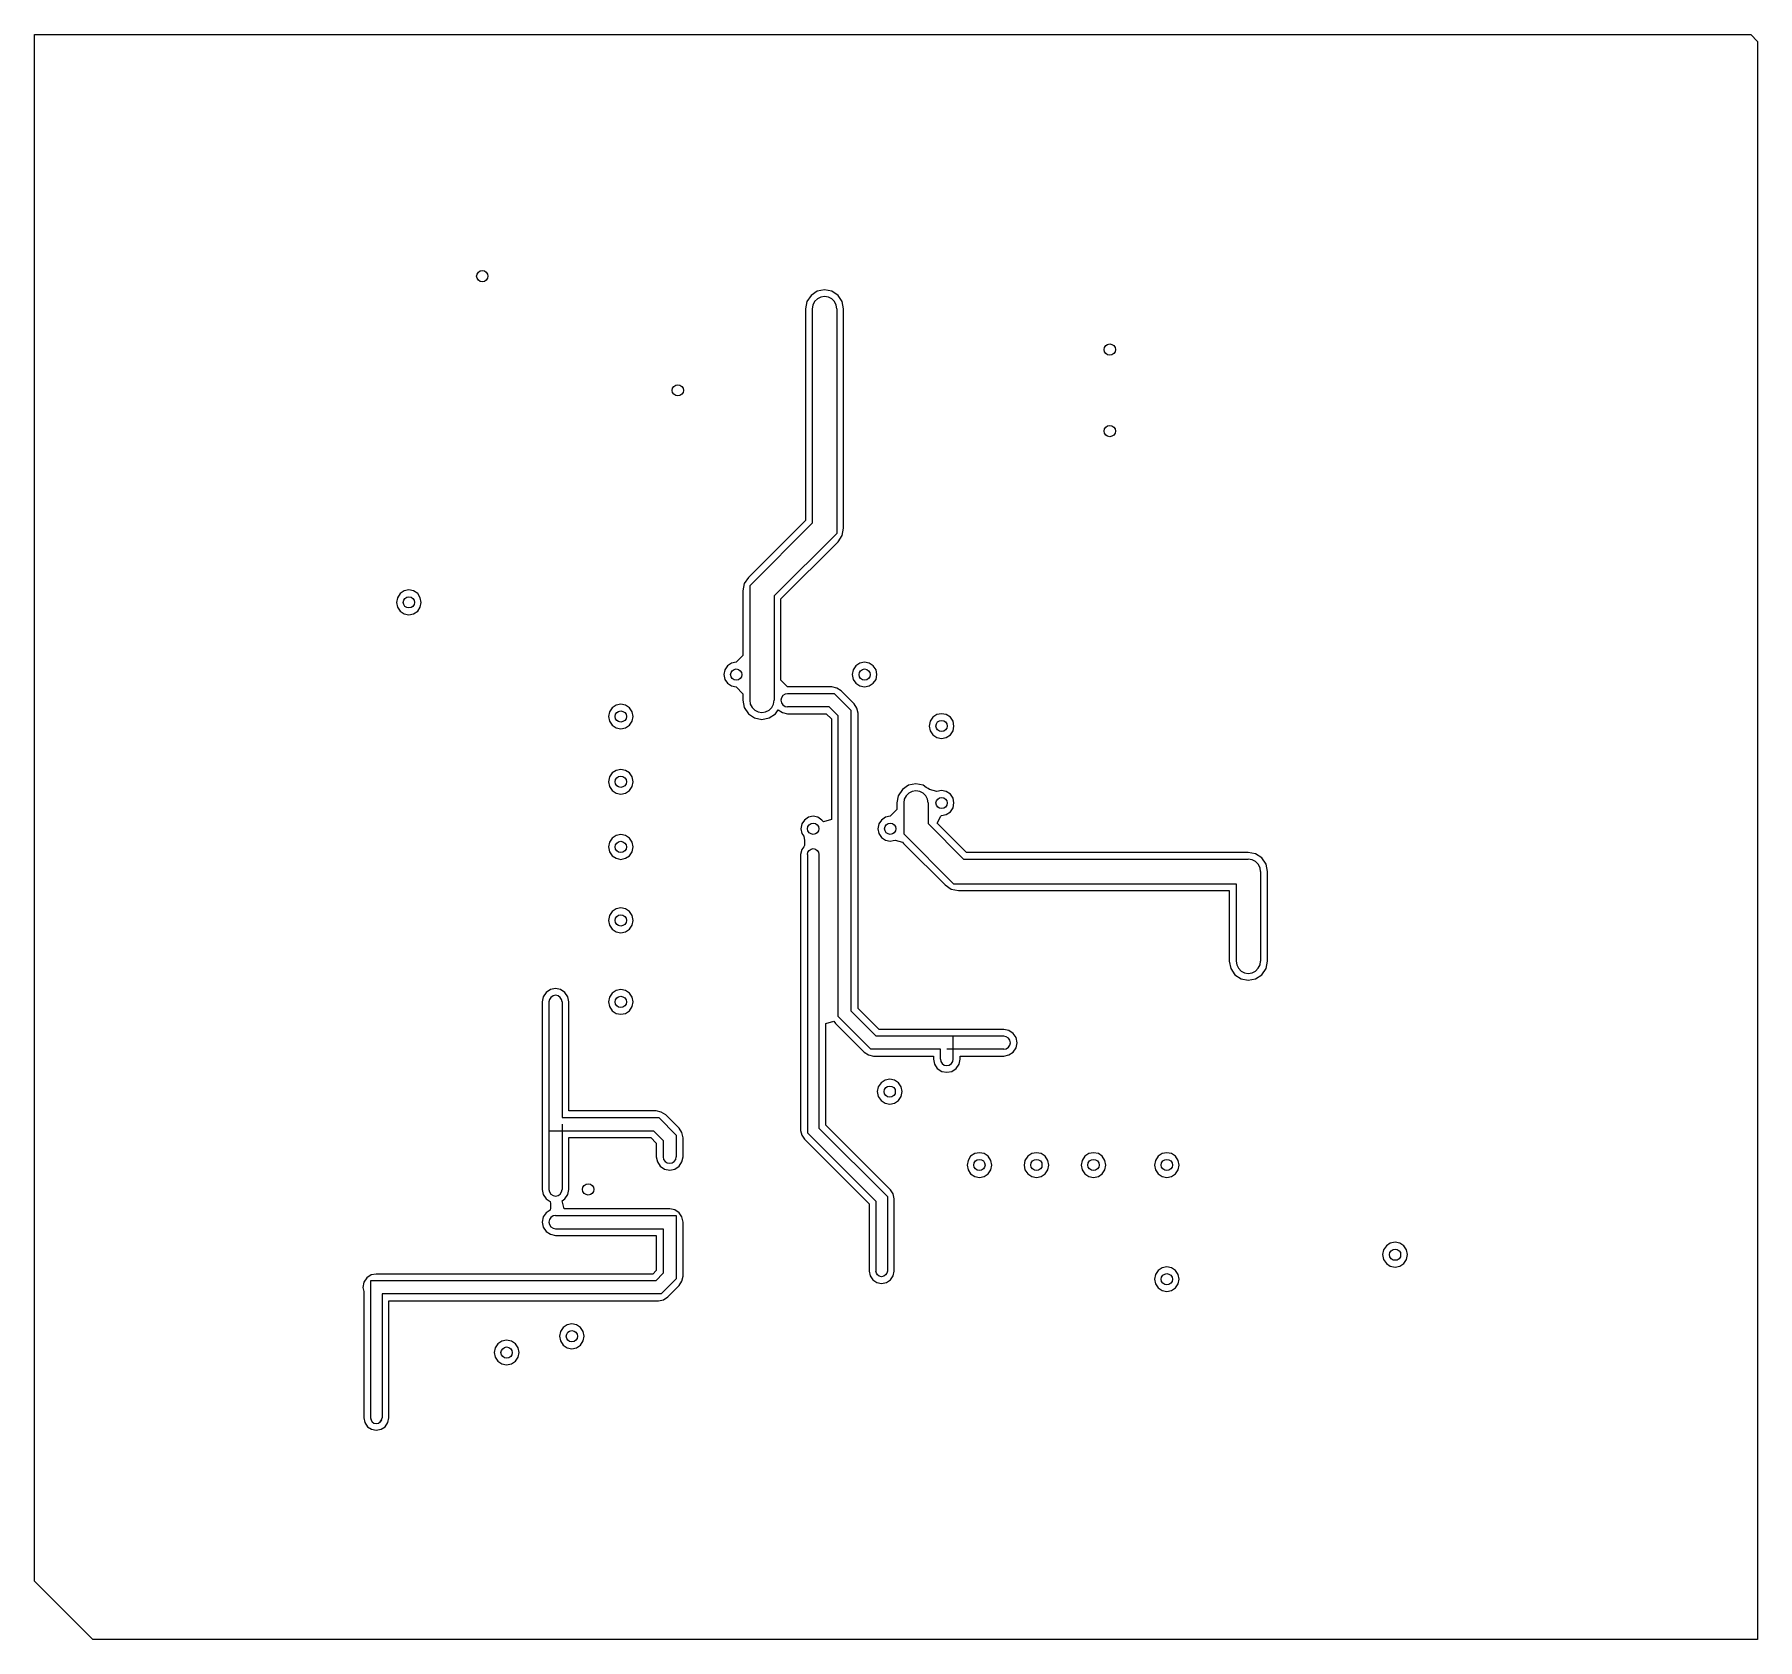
# Model space of a CAD drawing. Header units: millimetres. Extents: x 684.8 to 704.8, y 72.9 to 91.5.
import ezdxf

# ---------------------------------------------------------------- set-up
doc = ezdxf.new("R2010")
doc.units = ezdxf.units.MM
doc.header["$LTSCALE"] = 25.4

msp = doc.modelspace()

# ---------------------------------------------------------------- linework, layer by layer
at = {"color": 125, "lineweight": 0}
for p, q in [((684.847, 73.609), (684.847, 91.527)), ((684.847, 91.527), (704.726, 91.527)), ((704.726, 91.527), (704.805, 91.445)), ((704.726, 91.527), (704.726, 91.527)), ((704.805, 91.445), (704.805, 72.935)), ((689.969, 88.726), (689.974, 88.752)), ((689.974, 88.703), (689.969, 88.726)), ((689.974, 88.752), (689.989, 88.773)), ((689.989, 88.681), (689.974, 88.703)), ((689.989, 88.773), (690.008, 88.788)), ((690.008, 88.666), (689.989, 88.681)), ((690.008, 88.788), (690.034, 88.791)), ((690.034, 88.663), (690.008, 88.666)), ((690.034, 88.791), (690.059, 88.788)), ((690.059, 88.666), (690.034, 88.663)), ((690.059, 88.788), (690.079, 88.773)), ((690.079, 88.681), (690.059, 88.666)), ((690.079, 88.773), (690.094, 88.752)), ((690.094, 88.703), (690.079, 88.681)), ((690.094, 88.752), (690.099, 88.726)), ((690.099, 88.726), (690.094, 88.703)), ((693.795, 88.435), (693.777, 88.349)), ((693.842, 88.505), (693.795, 88.435)), ((693.914, 88.554), (693.842, 88.505)), ((693.883, 88.433), (693.863, 88.393)), ((693.916, 88.464), (693.883, 88.433)), ((693.999, 88.57), (693.914, 88.554)), ((693.954, 88.484), (693.916, 88.464)), ((693.999, 88.491), (693.954, 88.484)), ((694.083, 88.554), (693.999, 88.57)), ((694.043, 88.484), (693.999, 88.491)), ((694.083, 88.464), (694.043, 88.484)), ((694.155, 88.505), (694.083, 88.554)), ((694.113, 88.433), (694.083, 88.464)), ((694.133, 88.393), (694.113, 88.433)), ((694.204, 88.435), (694.155, 88.505)), ((694.155, 88.505), (694.155, 88.505)), ((694.22, 88.349), (694.204, 88.435)), ((693.777, 88.349), (693.777, 87.404)), ((693.863, 88.393), (693.856, 88.349)), ((693.856, 88.349), (693.856, 87.404)), ((694.141, 88.349), (694.133, 88.393)), ((694.141, 88.349), (694.141, 87.404)), ((694.22, 87.404), (694.22, 88.349)), ((697.238, 87.877), (697.242, 87.902)), ((697.242, 87.851), (697.238, 87.877)), ((697.242, 87.902), (697.257, 87.924)), ((697.257, 87.831), (697.242, 87.851)), ((697.257, 87.924), (697.278, 87.936)), ((697.278, 87.817), (697.257, 87.831)), ((697.278, 87.936), (697.304, 87.942)), ((697.304, 87.811), (697.278, 87.817)), ((697.304, 87.942), (697.327, 87.936)), ((697.327, 87.817), (697.304, 87.811)), ((697.327, 87.936), (697.349, 87.924)), ((697.349, 87.831), (697.327, 87.817)), ((697.349, 87.924), (697.363, 87.902)), ((697.363, 87.851), (697.349, 87.831)), ((697.363, 87.902), (697.367, 87.877)), ((697.367, 87.877), (697.363, 87.851)), ((692.235, 87.404), (692.238, 87.429)), ((692.238, 87.429), (692.253, 87.451)), ((692.253, 87.451), (692.275, 87.465)), ((692.275, 87.465), (692.3, 87.469)), ((692.3, 87.469), (692.324, 87.465)), ((692.324, 87.465), (692.345, 87.451)), ((692.345, 87.451), (692.36, 87.429)), ((692.36, 87.429), (692.365, 87.404)), ((692.238, 87.38), (692.235, 87.404)), ((692.253, 87.359), (692.238, 87.38)), ((692.275, 87.344), (692.253, 87.359)), ((692.3, 87.34), (692.275, 87.344)), ((692.324, 87.344), (692.3, 87.34)), ((692.345, 87.359), (692.324, 87.344)), ((692.36, 87.38), (692.345, 87.359)), ((692.365, 87.404), (692.36, 87.38)), ((693.777, 87.404), (693.777, 86.177)), ((693.856, 87.404), (693.856, 86.177)), ((694.141, 87.404), (694.141, 86.177)), ((694.22, 86.177), (694.22, 87.404)), ((697.238, 86.933), (697.242, 86.958)), ((697.242, 86.907), (697.238, 86.933)), ((697.242, 86.958), (697.257, 86.978)), ((697.257, 86.886), (697.242, 86.907)), ((697.257, 86.978), (697.278, 86.993)), ((697.278, 86.873), (697.257, 86.886)), ((697.278, 86.993), (697.304, 86.998)), ((697.304, 86.868), (697.278, 86.873)), ((697.304, 86.998), (697.327, 86.993)), ((697.327, 86.873), (697.304, 86.868)), ((697.327, 86.993), (697.349, 86.978)), ((697.349, 86.886), (697.327, 86.873)), ((697.349, 86.978), (697.363, 86.958)), ((697.363, 86.907), (697.349, 86.886)), ((697.363, 86.958), (697.367, 86.933)), ((697.367, 86.933), (697.363, 86.907)), ((693.777, 86.177), (693.777, 85.898)), ((693.856, 86.177), (693.856, 85.866)), ((694.141, 86.177), (694.141, 85.748)), ((694.22, 85.808), (694.22, 86.177)), ((693.777, 85.898), (693.117, 85.237)), ((693.856, 85.866), (693.132, 85.139)), ((694.141, 85.748), (693.414, 85.023)), ((693.494, 84.989), (694.155, 85.65)), ((694.155, 85.65), (694.204, 85.723)), ((694.204, 85.723), (694.22, 85.808)), ((693.117, 85.237), (693.068, 85.167)), ((689.083, 85.051), (689.052, 85.003)), ((689.13, 85.081), (689.083, 85.051)), ((689.184, 85.092), (689.13, 85.081)), ((689.239, 85.081), (689.184, 85.092)), ((689.286, 85.051), (689.239, 85.081)), ((689.316, 85.003), (689.286, 85.051)), ((689.286, 85.051), (689.286, 85.051)), ((693.068, 85.167), (693.052, 85.081)), ((693.052, 85.081), (693.052, 84.335)), ((693.132, 85.139), (693.132, 83.815)), ((693.414, 85.023), (693.414, 83.815)), ((689.052, 85.003), (689.041, 84.949)), ((689.041, 84.949), (689.052, 84.895)), ((689.052, 84.895), (689.083, 84.848)), ((689.083, 84.848), (689.13, 84.817)), ((689.119, 84.949), (689.124, 84.974)), ((689.119, 84.949), (689.124, 84.974)), ((689.124, 84.924), (689.119, 84.949)), ((689.124, 84.924), (689.119, 84.949)), ((689.124, 84.974), (689.139, 84.994)), ((689.124, 84.974), (689.139, 84.994)), ((689.139, 84.902), (689.124, 84.924)), ((689.139, 84.902), (689.124, 84.924)), ((689.139, 84.994), (689.159, 85.009)), ((689.139, 84.994), (689.159, 85.009)), ((689.159, 84.889), (689.139, 84.902)), ((689.159, 84.889), (689.139, 84.902)), ((689.159, 85.009), (689.184, 85.014)), ((689.159, 85.009), (689.184, 85.014)), ((689.184, 84.884), (689.159, 84.889)), ((689.184, 84.884), (689.159, 84.889)), ((689.184, 85.014), (689.21, 85.009)), ((689.184, 85.014), (689.21, 85.009)), ((689.21, 84.889), (689.184, 84.884)), ((689.21, 84.889), (689.184, 84.884)), ((689.21, 85.009), (689.229, 84.994)), ((689.21, 85.009), (689.229, 84.994)), ((689.229, 84.902), (689.21, 84.889)), ((689.229, 84.902), (689.21, 84.889)), ((689.229, 84.994), (689.244, 84.974)), ((689.229, 84.994), (689.244, 84.974)), ((689.244, 84.924), (689.229, 84.902)), ((689.244, 84.924), (689.229, 84.902)), ((689.239, 84.817), (689.286, 84.848)), ((689.244, 84.974), (689.249, 84.949)), ((689.244, 84.974), (689.249, 84.949)), ((689.249, 84.949), (689.244, 84.924)), ((689.249, 84.949), (689.244, 84.924)), ((689.286, 84.848), (689.316, 84.895)), ((689.327, 84.949), (689.316, 85.003)), ((689.316, 84.895), (689.327, 84.949)), ((693.494, 84.049), (693.494, 84.989)), ((689.13, 84.817), (689.184, 84.806)), ((689.184, 84.806), (689.239, 84.817)), ((692.921, 84.244), (692.874, 84.214)), ((692.976, 84.255), (692.921, 84.244)), ((693.052, 84.335), (692.976, 84.255)), ((694.407, 84.244), (694.362, 84.214)), ((694.461, 84.255), (694.407, 84.244)), ((694.517, 84.244), (694.461, 84.255)), ((694.563, 84.214), (694.517, 84.244)), ((692.844, 84.167), (692.833, 84.112)), ((692.833, 84.112), (692.844, 84.056)), ((692.874, 84.214), (692.844, 84.167)), ((692.844, 84.056), (692.874, 84.011)), ((692.911, 84.112), (692.916, 84.136)), ((692.911, 84.112), (692.916, 84.136)), ((692.916, 84.087), (692.911, 84.112)), ((692.916, 84.087), (692.911, 84.112)), ((692.916, 84.136), (692.929, 84.157)), ((692.916, 84.136), (692.929, 84.157)), ((692.929, 84.065), (692.916, 84.087)), ((692.929, 84.065), (692.916, 84.087)), ((692.929, 84.157), (692.95, 84.172)), ((692.929, 84.157), (692.95, 84.172)), ((692.95, 84.052), (692.929, 84.065)), ((692.95, 84.052), (692.929, 84.065)), ((692.95, 84.172), (692.976, 84.177)), ((692.95, 84.172), (692.976, 84.177)), ((692.976, 84.047), (692.95, 84.052)), ((692.976, 84.047), (692.95, 84.052)), ((692.976, 84.177), (693.001, 84.172)), ((692.976, 84.177), (693.001, 84.172)), ((693.001, 84.052), (692.976, 84.047)), ((693.001, 84.052), (692.976, 84.047)), ((693.001, 84.172), (693.021, 84.157)), ((693.001, 84.172), (693.021, 84.157)), ((693.021, 84.065), (693.001, 84.052)), ((693.021, 84.065), (693.001, 84.052)), ((693.021, 84.157), (693.036, 84.136)), ((693.021, 84.157), (693.036, 84.136)), ((693.036, 84.087), (693.021, 84.065)), ((693.036, 84.087), (693.021, 84.065)), ((693.036, 84.136), (693.041, 84.112)), ((693.036, 84.136), (693.041, 84.112)), ((693.041, 84.112), (693.036, 84.087)), ((693.041, 84.112), (693.036, 84.087)), ((693.57, 83.969), (693.494, 84.049)), ((694.329, 84.167), (694.318, 84.112)), ((694.318, 84.112), (694.329, 84.056)), ((694.362, 84.214), (694.329, 84.167)), ((694.329, 84.056), (694.362, 84.011)), ((694.398, 84.112), (694.402, 84.136)), ((694.398, 84.112), (694.402, 84.136)), ((694.402, 84.087), (694.398, 84.112)), ((694.402, 84.087), (694.398, 84.112)), ((694.402, 84.136), (694.416, 84.157)), ((694.402, 84.136), (694.416, 84.157)), ((694.416, 84.065), (694.402, 84.087)), ((694.416, 84.065), (694.402, 84.087)), ((694.416, 84.157), (694.438, 84.172)), ((694.416, 84.157), (694.438, 84.172)), ((694.438, 84.052), (694.416, 84.065)), ((694.438, 84.052), (694.416, 84.065)), ((694.438, 84.172), (694.461, 84.177)), ((694.438, 84.172), (694.461, 84.177)), ((694.461, 84.047), (694.438, 84.052)), ((694.461, 84.047), (694.438, 84.052)), ((694.461, 84.177), (694.487, 84.172)), ((694.461, 84.177), (694.487, 84.172)), ((694.487, 84.052), (694.461, 84.047)), ((694.487, 84.052), (694.461, 84.047)), ((694.487, 84.172), (694.508, 84.157)), ((694.487, 84.172), (694.508, 84.157)), ((694.508, 84.065), (694.487, 84.052)), ((694.508, 84.065), (694.487, 84.052)), ((694.508, 84.157), (694.523, 84.136)), ((694.508, 84.157), (694.523, 84.136)), ((694.523, 84.087), (694.508, 84.065)), ((694.523, 84.087), (694.508, 84.065)), ((694.523, 84.136), (694.527, 84.112)), ((694.523, 84.136), (694.527, 84.112)), ((694.527, 84.112), (694.523, 84.087)), ((694.527, 84.112), (694.523, 84.087)), ((694.595, 84.167), (694.563, 84.214)), ((694.563, 84.214), (694.563, 84.214)), ((694.563, 84.011), (694.595, 84.056)), ((694.606, 84.112), (694.595, 84.167)), ((694.595, 84.056), (694.606, 84.112)), ((692.874, 84.011), (692.921, 83.98)), ((692.921, 83.98), (692.976, 83.969)), ((692.976, 83.969), (693.052, 83.888)), ((693.052, 83.888), (693.052, 83.815)), ((693.501, 83.842), (693.494, 83.815)), ((693.517, 83.868), (693.501, 83.842)), ((693.541, 83.884), (693.517, 83.868)), ((693.57, 83.889), (693.541, 83.884)), ((694.083, 83.969), (693.57, 83.969)), ((694.115, 83.889), (693.57, 83.889)), ((694.142, 83.956), (694.083, 83.969)), ((694.307, 83.697), (694.115, 83.889)), ((694.193, 83.924), (694.142, 83.956)), ((694.342, 83.773), (694.193, 83.924)), ((694.362, 84.011), (694.407, 83.98)), ((694.407, 83.98), (694.461, 83.969)), ((694.461, 83.969), (694.517, 83.98)), ((694.517, 83.98), (694.563, 84.011)), ((691.507, 83.681), (691.496, 83.627)), ((691.496, 83.627), (691.507, 83.572)), ((691.537, 83.728), (691.507, 83.681)), ((691.585, 83.759), (691.537, 83.728)), ((691.574, 83.627), (691.579, 83.652)), ((691.574, 83.627), (691.579, 83.652)), ((691.579, 83.601), (691.574, 83.627)), ((691.579, 83.601), (691.574, 83.627)), ((691.579, 83.652), (691.592, 83.672)), ((691.579, 83.652), (691.592, 83.672)), ((691.639, 83.77), (691.585, 83.759)), ((691.592, 83.672), (691.614, 83.686)), ((691.592, 83.672), (691.614, 83.686)), ((691.614, 83.686), (691.639, 83.692)), ((691.614, 83.686), (691.639, 83.692)), ((691.693, 83.759), (691.639, 83.77)), ((691.639, 83.692), (691.664, 83.686)), ((691.639, 83.692), (691.664, 83.686)), ((691.664, 83.686), (691.684, 83.672)), ((691.664, 83.686), (691.684, 83.672)), ((691.684, 83.672), (691.699, 83.652)), ((691.684, 83.672), (691.699, 83.652)), ((691.74, 83.728), (691.693, 83.759)), ((691.699, 83.652), (691.704, 83.627)), ((691.699, 83.652), (691.704, 83.627)), ((691.704, 83.627), (691.699, 83.601)), ((691.704, 83.627), (691.699, 83.601)), ((691.771, 83.681), (691.74, 83.728)), ((691.74, 83.728), (691.74, 83.728)), ((691.782, 83.627), (691.771, 83.681)), ((691.771, 83.572), (691.782, 83.627)), ((693.052, 83.815), (693.068, 83.73)), ((693.068, 83.73), (693.117, 83.657)), ((693.117, 83.657), (693.188, 83.61)), ((693.132, 83.815), (693.139, 83.77)), ((693.139, 83.77), (693.159, 83.732)), ((693.159, 83.732), (693.19, 83.699)), ((693.19, 83.699), (693.229, 83.679)), ((693.229, 83.679), (693.273, 83.672)), ((693.273, 83.672), (693.316, 83.679)), ((693.316, 83.679), (693.356, 83.699)), ((693.356, 83.699), (693.387, 83.732)), ((693.358, 83.61), (693.429, 83.657)), ((693.387, 83.732), (693.407, 83.77)), ((693.407, 83.77), (693.414, 83.815)), ((693.429, 83.657), (693.461, 83.705)), ((693.461, 83.705), (693.512, 83.672)), ((693.494, 83.815), (693.501, 83.786)), ((693.501, 83.786), (693.517, 83.761)), ((693.512, 83.672), (693.57, 83.659)), ((693.517, 83.761), (693.541, 83.744)), ((693.541, 83.744), (693.57, 83.739)), ((694.052, 83.739), (693.57, 83.739)), ((693.57, 83.659), (694.019, 83.659)), ((694.019, 83.659), (694.079, 83.601)), ((694.157, 83.634), (694.052, 83.739)), ((694.157, 80.15), (694.157, 83.634)), ((694.307, 80.212), (694.307, 83.697)), ((694.374, 83.725), (694.342, 83.773)), ((694.387, 83.665), (694.374, 83.725)), ((694.387, 80.244), (694.387, 83.665)), ((695.3, 83.648), (695.253, 83.618)), ((695.354, 83.659), (695.3, 83.648)), ((695.409, 83.648), (695.354, 83.659)), ((695.456, 83.618), (695.409, 83.648)), ((691.507, 83.572), (691.537, 83.525)), ((691.537, 83.525), (691.585, 83.494)), ((691.592, 83.58), (691.579, 83.601)), ((691.592, 83.58), (691.579, 83.601)), ((691.585, 83.494), (691.639, 83.484)), ((691.614, 83.567), (691.592, 83.58)), ((691.614, 83.567), (691.592, 83.58)), ((691.639, 83.561), (691.614, 83.567)), ((691.639, 83.561), (691.614, 83.567)), ((691.664, 83.567), (691.639, 83.561)), ((691.664, 83.567), (691.639, 83.561)), ((691.639, 83.484), (691.693, 83.494)), ((691.684, 83.58), (691.664, 83.567)), ((691.684, 83.58), (691.664, 83.567)), ((691.699, 83.601), (691.684, 83.58)), ((691.699, 83.601), (691.684, 83.58)), ((691.693, 83.494), (691.74, 83.525)), ((691.74, 83.525), (691.771, 83.572)), ((693.188, 83.61), (693.273, 83.592)), ((693.273, 83.592), (693.358, 83.61)), ((694.079, 83.601), (694.079, 82.435)), ((695.222, 83.572), (695.211, 83.516)), ((695.211, 83.516), (695.222, 83.462)), ((695.253, 83.618), (695.222, 83.572)), ((695.222, 83.462), (695.253, 83.415)), ((695.289, 83.516), (695.295, 83.542)), ((695.289, 83.516), (695.295, 83.542)), ((695.295, 83.493), (695.289, 83.516)), ((695.295, 83.493), (695.289, 83.516)), ((695.295, 83.542), (695.307, 83.563)), ((695.295, 83.542), (695.307, 83.563)), ((695.307, 83.471), (695.295, 83.493)), ((695.307, 83.471), (695.295, 83.493)), ((695.307, 83.563), (695.329, 83.576)), ((695.307, 83.563), (695.329, 83.576)), ((695.329, 83.456), (695.307, 83.471)), ((695.329, 83.456), (695.307, 83.471)), ((695.329, 83.576), (695.354, 83.581)), ((695.329, 83.576), (695.354, 83.581)), ((695.354, 83.451), (695.329, 83.456)), ((695.354, 83.451), (695.329, 83.456)), ((695.354, 83.581), (695.38, 83.576)), ((695.354, 83.581), (695.38, 83.576)), ((695.38, 83.456), (695.354, 83.451)), ((695.38, 83.456), (695.354, 83.451)), ((695.38, 83.576), (695.4, 83.563)), ((695.38, 83.576), (695.4, 83.563)), ((695.4, 83.471), (695.38, 83.456)), ((695.4, 83.471), (695.38, 83.456)), ((695.4, 83.563), (695.414, 83.542)), ((695.4, 83.563), (695.414, 83.542)), ((695.414, 83.493), (695.4, 83.471)), ((695.414, 83.493), (695.4, 83.471)), ((695.414, 83.542), (695.42, 83.516)), ((695.414, 83.542), (695.42, 83.516)), ((695.42, 83.516), (695.414, 83.493)), ((695.42, 83.516), (695.414, 83.493)), ((695.487, 83.572), (695.456, 83.618)), ((695.456, 83.618), (695.456, 83.618)), ((695.456, 83.415), (695.487, 83.462)), ((695.498, 83.516), (695.487, 83.572)), ((695.487, 83.462), (695.498, 83.516)), ((695.253, 83.415), (695.3, 83.384)), ((695.3, 83.384), (695.354, 83.373)), ((695.354, 83.373), (695.409, 83.384)), ((695.409, 83.384), (695.456, 83.415)), ((691.507, 82.926), (691.496, 82.871)), ((691.496, 82.871), (691.507, 82.815)), ((691.537, 82.973), (691.507, 82.926)), ((691.585, 83.003), (691.537, 82.973)), ((691.574, 82.871), (691.579, 82.897)), ((691.574, 82.871), (691.579, 82.897)), ((691.579, 82.846), (691.574, 82.871)), ((691.579, 82.846), (691.574, 82.871)), ((691.579, 82.897), (691.592, 82.917)), ((691.579, 82.897), (691.592, 82.917)), ((691.592, 82.824), (691.579, 82.846)), ((691.592, 82.824), (691.579, 82.846)), ((691.639, 83.014), (691.585, 83.003)), ((691.592, 82.917), (691.614, 82.931)), ((691.592, 82.917), (691.614, 82.931)), ((691.614, 82.931), (691.639, 82.936)), ((691.614, 82.931), (691.639, 82.936)), ((691.693, 83.003), (691.639, 83.014)), ((691.639, 82.936), (691.664, 82.931)), ((691.639, 82.936), (691.664, 82.931)), ((691.664, 82.931), (691.684, 82.917)), ((691.664, 82.931), (691.684, 82.917)), ((691.684, 82.917), (691.699, 82.897)), ((691.684, 82.917), (691.699, 82.897)), ((691.699, 82.846), (691.684, 82.824)), ((691.699, 82.846), (691.684, 82.824)), ((691.74, 82.973), (691.693, 83.003)), ((691.699, 82.897), (691.704, 82.871)), ((691.699, 82.897), (691.704, 82.871)), ((691.704, 82.871), (691.699, 82.846)), ((691.704, 82.871), (691.699, 82.846)), ((691.771, 82.926), (691.74, 82.973)), ((691.74, 82.973), (691.74, 82.973)), ((691.782, 82.871), (691.771, 82.926)), ((691.771, 82.815), (691.782, 82.871)), ((694.972, 82.83), (694.9, 82.781)), ((695.057, 82.846), (694.972, 82.83)), ((695.142, 82.83), (695.057, 82.846)), ((695.177, 82.806), (695.142, 82.83)), ((691.507, 82.815), (691.537, 82.77)), ((691.537, 82.77), (691.585, 82.739)), ((691.585, 82.739), (691.639, 82.728)), ((691.614, 82.811), (691.592, 82.824)), ((691.614, 82.811), (691.592, 82.824)), ((691.639, 82.806), (691.614, 82.811)), ((691.639, 82.806), (691.614, 82.811)), ((691.664, 82.811), (691.639, 82.806)), ((691.664, 82.811), (691.639, 82.806)), ((691.639, 82.728), (691.693, 82.739)), ((691.684, 82.824), (691.664, 82.811)), ((691.684, 82.824), (691.664, 82.811)), ((691.693, 82.739), (691.74, 82.77)), ((691.74, 82.77), (691.771, 82.815)), ((694.853, 82.708), (694.836, 82.625)), ((694.9, 82.781), (694.853, 82.708)), ((694.921, 82.668), (694.916, 82.625)), ((694.943, 82.708), (694.921, 82.668)), ((694.974, 82.739), (694.943, 82.708)), ((695.014, 82.759), (694.974, 82.739)), ((695.057, 82.766), (695.014, 82.759)), ((695.101, 82.759), (695.057, 82.766)), ((695.141, 82.739), (695.101, 82.759)), ((695.171, 82.708), (695.141, 82.739)), ((695.191, 82.668), (695.171, 82.708)), ((695.197, 82.793), (695.177, 82.806)), ((695.177, 82.806), (695.177, 82.806)), ((695.199, 82.625), (695.191, 82.668)), ((695.213, 82.781), (695.197, 82.793)), ((695.3, 82.757), (695.213, 82.781)), ((695.289, 82.625), (695.295, 82.648)), ((695.289, 82.625), (695.295, 82.648)), ((695.295, 82.648), (695.309, 82.67)), ((695.295, 82.648), (695.309, 82.67)), ((695.354, 82.768), (695.3, 82.757)), ((695.309, 82.67), (695.329, 82.685)), ((695.309, 82.67), (695.329, 82.685)), ((695.329, 82.685), (695.354, 82.69)), ((695.329, 82.685), (695.354, 82.69)), ((695.409, 82.757), (695.354, 82.768)), ((695.354, 82.69), (695.38, 82.685)), ((695.354, 82.69), (695.38, 82.685)), ((695.38, 82.685), (695.4, 82.67)), ((695.38, 82.685), (695.4, 82.67)), ((695.4, 82.67), (695.414, 82.648)), ((695.4, 82.67), (695.414, 82.648)), ((695.456, 82.726), (695.409, 82.757)), ((695.414, 82.648), (695.42, 82.625)), ((695.414, 82.648), (695.42, 82.625)), ((695.487, 82.679), (695.456, 82.726)), ((695.498, 82.625), (695.487, 82.679)), ((693.766, 82.427), (693.735, 82.382)), ((693.813, 82.46), (693.766, 82.427)), ((693.867, 82.471), (693.813, 82.46)), ((693.921, 82.46), (693.867, 82.471)), ((693.969, 82.427), (693.921, 82.46)), ((693.985, 82.406), (693.969, 82.427)), ((694.079, 82.435), (693.985, 82.406)), ((694.659, 82.427), (694.628, 82.382)), ((694.704, 82.46), (694.659, 82.427)), ((694.76, 82.471), (694.704, 82.46)), ((694.836, 82.551), (694.76, 82.471)), ((694.836, 82.625), (694.836, 82.551)), ((694.916, 82.625), (694.916, 82.268)), ((695.199, 82.625), (695.199, 82.386)), ((695.295, 82.6), (695.289, 82.625)), ((695.295, 82.6), (695.289, 82.625)), ((695.309, 82.578), (695.295, 82.6)), ((695.309, 82.578), (695.295, 82.6)), ((695.304, 82.393), (695.344, 82.473)), ((695.329, 82.563), (695.309, 82.578)), ((695.329, 82.563), (695.309, 82.578)), ((695.354, 82.56), (695.329, 82.563)), ((695.354, 82.56), (695.329, 82.563)), ((695.344, 82.473), (695.354, 82.48)), ((695.38, 82.563), (695.354, 82.56)), ((695.38, 82.563), (695.354, 82.56)), ((695.354, 82.48), (695.409, 82.493)), ((695.4, 82.578), (695.38, 82.563)), ((695.4, 82.578), (695.38, 82.563)), ((695.414, 82.6), (695.4, 82.578)), ((695.414, 82.6), (695.4, 82.578)), ((695.409, 82.493), (695.456, 82.523)), ((695.42, 82.625), (695.414, 82.6)), ((695.42, 82.625), (695.414, 82.6)), ((695.456, 82.523), (695.487, 82.569)), ((695.487, 82.569), (695.498, 82.625)), ((691.585, 82.248), (691.537, 82.217)), ((691.639, 82.259), (691.585, 82.248)), ((691.693, 82.248), (691.639, 82.259)), ((691.74, 82.217), (691.693, 82.248)), ((693.735, 82.382), (693.724, 82.326)), ((693.724, 82.326), (693.735, 82.272)), ((693.735, 82.272), (693.757, 82.239)), ((693.757, 82.239), (693.766, 82.19)), ((693.802, 82.326), (693.807, 82.351)), ((693.802, 82.326), (693.807, 82.351)), ((693.807, 82.302), (693.802, 82.326)), ((693.807, 82.302), (693.802, 82.326)), ((693.807, 82.351), (693.822, 82.373)), ((693.807, 82.351), (693.822, 82.373)), ((693.822, 82.281), (693.807, 82.302)), ((693.822, 82.281), (693.807, 82.302)), ((693.822, 82.373), (693.842, 82.388)), ((693.822, 82.373), (693.842, 82.388)), ((693.842, 82.266), (693.822, 82.281)), ((693.842, 82.266), (693.822, 82.281)), ((693.842, 82.388), (693.867, 82.391)), ((693.842, 82.388), (693.867, 82.391)), ((693.867, 82.261), (693.842, 82.266)), ((693.867, 82.261), (693.842, 82.266)), ((693.867, 82.391), (693.892, 82.388)), ((693.867, 82.391), (693.892, 82.388)), ((693.892, 82.266), (693.867, 82.261)), ((693.892, 82.266), (693.867, 82.261)), ((693.892, 82.388), (693.914, 82.373)), ((693.892, 82.388), (693.914, 82.373)), ((693.914, 82.281), (693.892, 82.266)), ((693.914, 82.281), (693.892, 82.266)), ((693.914, 82.373), (693.927, 82.351)), ((693.914, 82.373), (693.927, 82.351)), ((693.927, 82.302), (693.914, 82.281)), ((693.927, 82.302), (693.914, 82.281)), ((693.927, 82.351), (693.932, 82.326)), ((693.927, 82.351), (693.932, 82.326)), ((693.932, 82.326), (693.927, 82.302)), ((693.932, 82.326), (693.927, 82.302)), ((694.628, 82.382), (694.617, 82.326)), ((694.617, 82.326), (694.628, 82.272)), ((694.628, 82.272), (694.659, 82.225)), ((694.695, 82.326), (694.699, 82.351)), ((694.695, 82.326), (694.699, 82.351)), ((694.699, 82.302), (694.695, 82.326)), ((694.699, 82.302), (694.695, 82.326)), ((694.699, 82.351), (694.713, 82.373)), ((694.699, 82.351), (694.713, 82.373)), ((694.713, 82.281), (694.699, 82.302)), ((694.713, 82.281), (694.699, 82.302)), ((694.713, 82.373), (694.735, 82.388)), ((694.713, 82.373), (694.735, 82.388)), ((694.735, 82.266), (694.713, 82.281)), ((694.735, 82.266), (694.713, 82.281)), ((694.735, 82.388), (694.76, 82.391)), ((694.735, 82.388), (694.76, 82.391)), ((694.76, 82.261), (694.735, 82.266)), ((694.76, 82.261), (694.735, 82.266)), ((694.76, 82.391), (694.784, 82.388)), ((694.76, 82.391), (694.784, 82.388)), ((694.784, 82.266), (694.76, 82.261)), ((694.784, 82.266), (694.76, 82.261)), ((694.784, 82.388), (694.805, 82.373)), ((694.784, 82.388), (694.805, 82.373)), ((694.805, 82.281), (694.784, 82.266)), ((694.805, 82.281), (694.784, 82.266)), ((694.805, 82.373), (694.82, 82.351)), ((694.805, 82.373), (694.82, 82.351)), ((694.82, 82.302), (694.805, 82.281)), ((694.82, 82.302), (694.805, 82.281)), ((694.82, 82.351), (694.825, 82.326)), ((694.82, 82.351), (694.825, 82.326)), ((694.825, 82.326), (694.82, 82.302)), ((694.825, 82.326), (694.82, 82.302)), ((694.916, 82.268), (695.492, 81.69)), ((695.199, 82.386), (695.61, 81.973)), ((695.642, 82.052), (695.304, 82.393)), ((691.507, 82.17), (691.496, 82.116)), ((691.496, 82.116), (691.507, 82.06)), ((691.537, 82.217), (691.507, 82.17)), ((691.507, 82.06), (691.537, 82.014)), ((691.574, 82.116), (691.579, 82.139)), ((691.574, 82.116), (691.579, 82.139)), ((691.579, 82.09), (691.574, 82.116)), ((691.579, 82.09), (691.574, 82.116)), ((691.579, 82.139), (691.592, 82.161)), ((691.579, 82.139), (691.592, 82.161)), ((691.592, 82.069), (691.579, 82.09)), ((691.592, 82.069), (691.579, 82.09)), ((691.592, 82.161), (691.614, 82.176)), ((691.592, 82.161), (691.614, 82.176)), ((691.614, 82.054), (691.592, 82.069)), ((691.614, 82.054), (691.592, 82.069)), ((691.614, 82.176), (691.639, 82.181)), ((691.614, 82.176), (691.639, 82.181)), ((691.639, 82.051), (691.614, 82.054)), ((691.639, 82.051), (691.614, 82.054)), ((691.639, 82.181), (691.664, 82.176)), ((691.639, 82.181), (691.664, 82.176)), ((691.664, 82.054), (691.639, 82.051)), ((691.664, 82.054), (691.639, 82.051)), ((691.664, 82.176), (691.684, 82.161)), ((691.664, 82.176), (691.684, 82.161)), ((691.684, 82.069), (691.664, 82.054)), ((691.684, 82.069), (691.664, 82.054)), ((691.684, 82.161), (691.699, 82.139)), ((691.684, 82.161), (691.699, 82.139)), ((691.699, 82.09), (691.684, 82.069)), ((691.699, 82.09), (691.684, 82.069)), ((691.699, 82.139), (691.704, 82.116)), ((691.699, 82.139), (691.704, 82.116)), ((691.704, 82.116), (691.699, 82.09)), ((691.704, 82.116), (691.699, 82.09)), ((691.771, 82.17), (691.74, 82.217)), ((691.74, 82.217), (691.74, 82.217)), ((691.74, 82.014), (691.771, 82.06)), ((691.782, 82.116), (691.771, 82.17)), ((691.771, 82.06), (691.782, 82.116)), ((693.735, 82.085), (693.722, 82.029)), ((693.722, 82.029), (693.722, 78.833)), ((693.757, 82.118), (693.735, 82.085)), ((693.766, 82.132), (693.757, 82.118)), ((693.766, 82.19), (693.766, 82.132)), ((693.802, 82.029), (693.806, 82.054)), ((693.802, 82.029), (693.802, 78.804)), ((693.806, 82.054), (693.82, 82.076)), ((693.82, 82.076), (693.842, 82.09)), ((693.842, 82.09), (693.867, 82.096)), ((693.867, 82.096), (693.892, 82.09)), ((693.892, 82.09), (693.914, 82.076)), ((693.914, 82.076), (693.929, 82.054)), ((693.929, 82.054), (693.934, 82.029)), ((693.934, 82.029), (693.934, 78.86)), ((694.659, 82.225), (694.704, 82.194)), ((694.704, 82.194), (694.76, 82.183)), ((694.76, 82.183), (694.793, 82.19)), ((694.793, 82.19), (694.818, 82.194)), ((694.818, 82.194), (694.9, 82.17)), ((694.9, 82.17), (694.914, 82.156)), ((694.914, 82.156), (694.94, 82.13)), ((694.94, 82.13), (695.394, 81.676)), ((698.907, 82.052), (695.642, 82.052)), ((698.992, 82.036), (698.907, 82.052)), ((699.065, 81.989), (698.992, 82.036)), ((691.537, 82.014), (691.585, 81.984)), ((691.585, 81.984), (691.639, 81.971)), ((691.639, 81.971), (691.693, 81.984)), ((691.693, 81.984), (691.74, 82.014)), ((695.61, 81.973), (698.907, 81.973)), ((698.952, 81.967), (698.907, 81.973)), ((698.99, 81.946), (698.952, 81.967)), ((699.023, 81.915), (698.99, 81.946)), ((699.023, 81.915), (698.99, 81.946)), ((699.043, 81.875), (699.023, 81.915)), ((699.043, 81.875), (699.023, 81.915)), ((699.05, 81.831), (699.043, 81.875)), ((699.05, 81.831), (699.043, 81.875)), ((699.05, 81.831), (699.05, 80.793)), ((699.112, 81.917), (699.065, 81.989)), ((699.13, 81.831), (699.112, 81.917)), ((699.13, 80.793), (699.13, 81.831)), ((695.394, 81.676), (695.467, 81.627)), ((695.492, 81.69), (698.766, 81.69)), ((698.766, 81.69), (698.766, 80.793)), ((695.467, 81.627), (695.552, 81.61)), ((695.552, 81.61), (698.686, 81.61)), ((698.686, 81.61), (698.686, 80.793)), ((691.507, 81.321), (691.496, 81.264)), ((691.496, 81.264), (691.507, 81.21)), ((691.537, 81.366), (691.507, 81.321)), ((691.585, 81.398), (691.537, 81.366)), ((691.574, 81.264), (691.579, 81.29)), ((691.574, 81.264), (691.579, 81.29)), ((691.579, 81.241), (691.574, 81.264)), ((691.579, 81.241), (691.574, 81.264)), ((691.579, 81.29), (691.592, 81.311)), ((691.579, 81.29), (691.592, 81.311)), ((691.592, 81.219), (691.579, 81.241)), ((691.592, 81.219), (691.579, 81.241)), ((691.639, 81.409), (691.585, 81.398)), ((691.592, 81.311), (691.614, 81.326)), ((691.592, 81.311), (691.614, 81.326)), ((691.614, 81.326), (691.639, 81.33)), ((691.614, 81.326), (691.639, 81.33)), ((691.693, 81.398), (691.639, 81.409)), ((691.639, 81.33), (691.664, 81.326)), ((691.639, 81.33), (691.664, 81.326)), ((691.664, 81.326), (691.684, 81.311)), ((691.664, 81.326), (691.684, 81.311)), ((691.684, 81.311), (691.699, 81.29)), ((691.684, 81.311), (691.699, 81.29)), ((691.699, 81.241), (691.684, 81.219)), ((691.699, 81.241), (691.684, 81.219)), ((691.74, 81.366), (691.693, 81.398)), ((691.699, 81.29), (691.704, 81.264)), ((691.699, 81.29), (691.704, 81.264)), ((691.704, 81.264), (691.699, 81.241)), ((691.704, 81.264), (691.699, 81.241)), ((691.771, 81.321), (691.74, 81.366)), ((691.74, 81.366), (691.74, 81.366)), ((691.782, 81.264), (691.771, 81.321)), ((691.771, 81.21), (691.782, 81.264)), ((691.507, 81.21), (691.537, 81.163)), ((691.537, 81.163), (691.585, 81.132)), ((691.585, 81.132), (691.639, 81.121)), ((691.614, 81.205), (691.592, 81.219)), ((691.614, 81.205), (691.592, 81.219)), ((691.639, 81.199), (691.614, 81.205)), ((691.639, 81.199), (691.614, 81.205)), ((691.664, 81.205), (691.639, 81.199)), ((691.664, 81.205), (691.639, 81.199)), ((691.639, 81.121), (691.693, 81.132)), ((691.684, 81.219), (691.664, 81.205)), ((691.684, 81.219), (691.664, 81.205)), ((691.693, 81.132), (691.74, 81.163)), ((691.74, 81.163), (691.771, 81.21)), ((698.686, 80.793), (698.704, 80.708)), ((698.704, 80.708), (698.751, 80.636)), ((698.751, 80.636), (698.824, 80.589)), ((698.766, 80.793), (698.773, 80.75)), ((698.773, 80.75), (698.793, 80.71)), ((698.793, 80.71), (698.825, 80.677)), ((698.825, 80.677), (698.863, 80.658)), ((698.863, 80.658), (698.907, 80.65)), ((698.907, 80.65), (698.952, 80.658)), ((698.952, 80.658), (698.99, 80.677)), ((698.99, 80.677), (699.023, 80.71)), ((698.992, 80.589), (699.065, 80.636)), ((699.023, 80.71), (699.043, 80.75)), ((699.043, 80.75), (699.05, 80.793)), ((699.065, 80.636), (699.112, 80.708)), ((699.112, 80.708), (699.13, 80.793)), ((690.824, 80.464), (690.775, 80.429)), ((690.883, 80.475), (690.824, 80.464)), ((690.941, 80.464), (690.883, 80.475)), ((690.992, 80.429), (690.941, 80.464)), ((691.585, 80.453), (691.537, 80.422)), ((691.639, 80.464), (691.585, 80.453)), ((691.693, 80.453), (691.639, 80.464)), ((691.74, 80.422), (691.693, 80.453)), ((698.824, 80.589), (698.907, 80.571)), ((698.907, 80.571), (698.992, 80.589)), ((690.74, 80.38), (690.729, 80.321)), ((690.729, 80.321), (690.729, 79.565)), ((690.775, 80.429), (690.74, 80.38)), ((690.813, 80.35), (690.807, 80.321)), ((690.807, 80.321), (690.807, 79.565)), ((690.829, 80.373), (690.813, 80.35)), ((690.854, 80.391), (690.829, 80.373)), ((690.883, 80.397), (690.854, 80.391)), ((690.912, 80.391), (690.883, 80.397)), ((690.936, 80.373), (690.912, 80.391)), ((690.952, 80.35), (690.936, 80.373)), ((690.96, 80.321), (690.952, 80.35)), ((690.96, 80.321), (690.96, 79.565)), ((691.025, 80.38), (690.992, 80.429)), ((690.992, 80.429), (690.992, 80.429)), ((691.037, 80.321), (691.025, 80.38)), ((691.037, 79.565), (691.037, 80.321)), ((691.507, 80.375), (691.496, 80.321)), ((691.496, 80.321), (691.507, 80.266)), ((691.537, 80.422), (691.507, 80.375)), ((691.507, 80.266), (691.537, 80.219)), ((691.574, 80.321), (691.579, 80.346)), ((691.574, 80.321), (691.579, 80.346)), ((691.579, 80.295), (691.574, 80.321)), ((691.579, 80.295), (691.574, 80.321)), ((691.579, 80.346), (691.592, 80.366)), ((691.579, 80.346), (691.592, 80.366)), ((691.592, 80.275), (691.579, 80.295)), ((691.592, 80.275), (691.579, 80.295)), ((691.592, 80.366), (691.614, 80.38)), ((691.592, 80.366), (691.614, 80.38)), ((691.614, 80.261), (691.592, 80.275)), ((691.614, 80.261), (691.592, 80.275)), ((691.614, 80.38), (691.639, 80.386)), ((691.614, 80.38), (691.639, 80.386)), ((691.639, 80.255), (691.614, 80.261)), ((691.639, 80.255), (691.614, 80.261)), ((691.639, 80.386), (691.664, 80.38)), ((691.639, 80.386), (691.664, 80.38)), ((691.664, 80.261), (691.639, 80.255)), ((691.664, 80.261), (691.639, 80.255)), ((691.664, 80.38), (691.684, 80.366)), ((691.664, 80.38), (691.684, 80.366)), ((691.684, 80.275), (691.664, 80.261)), ((691.684, 80.275), (691.664, 80.261)), ((691.684, 80.366), (691.699, 80.346)), ((691.684, 80.366), (691.699, 80.346)), ((691.699, 80.295), (691.684, 80.275)), ((691.699, 80.295), (691.684, 80.275)), ((691.699, 80.346), (691.704, 80.321)), ((691.699, 80.346), (691.704, 80.321)), ((691.704, 80.321), (691.699, 80.295)), ((691.704, 80.321), (691.699, 80.295)), ((691.771, 80.375), (691.74, 80.422)), ((691.74, 80.422), (691.74, 80.422)), ((691.74, 80.219), (691.771, 80.266)), ((691.782, 80.321), (691.771, 80.375)), ((691.771, 80.266), (691.782, 80.321)), ((694.63, 80.002), (694.387, 80.244)), ((691.537, 80.219), (691.585, 80.188)), ((691.585, 80.188), (691.639, 80.177)), ((691.639, 80.177), (691.693, 80.188)), ((691.693, 80.188), (691.74, 80.219)), ((694.012, 80.069), (694.106, 80.098)), ((694.012, 78.893), (694.012, 80.069)), ((694.106, 80.098), (694.124, 80.072)), ((694.124, 80.072), (694.456, 79.739)), ((694.534, 79.773), (694.157, 80.15)), ((694.597, 79.924), (694.307, 80.212)), ((694.755, 79.924), (694.597, 79.924)), ((696.075, 80.002), (694.63, 80.002)), ((695.49, 79.924), (694.755, 79.924)), ((696.075, 79.924), (695.414, 79.924)), ((696.135, 79.991), (696.075, 80.002)), ((696.104, 79.918), (696.075, 79.924)), ((696.13, 79.902), (696.104, 79.918)), ((696.146, 79.877), (696.13, 79.902)), ((696.184, 79.956), (696.135, 79.991)), ((696.151, 79.848), (696.146, 79.877)), ((696.146, 79.819), (696.151, 79.848)), ((696.219, 79.908), (696.184, 79.956)), ((696.229, 79.848), (696.219, 79.908)), ((696.219, 79.79), (696.229, 79.848)), ((694.456, 79.739), (694.507, 79.706)), ((694.507, 79.706), (694.565, 79.694)), ((694.755, 79.773), (694.534, 79.773)), ((694.565, 79.694), (695.26, 79.694)), ((695.34, 79.773), (694.755, 79.773)), ((695.26, 79.694), (695.26, 79.659)), ((695.26, 79.659), (695.273, 79.6)), ((695.34, 79.659), (695.34, 79.773)), ((695.34, 79.659), (695.345, 79.63)), ((696.075, 79.773), (695.414, 79.773)), ((695.485, 79.63), (695.49, 79.659)), ((695.557, 79.6), (695.568, 79.659)), ((695.568, 79.659), (695.568, 79.694)), ((695.568, 79.694), (696.075, 79.694)), ((696.075, 79.773), (696.104, 79.779)), ((696.075, 79.694), (696.135, 79.706)), ((696.104, 79.779), (696.13, 79.795)), ((696.13, 79.795), (696.146, 79.819)), ((696.135, 79.706), (696.184, 79.739)), ((696.184, 79.739), (696.219, 79.79)), ((690.729, 79.565), (690.729, 78.904)), ((690.807, 79.565), (690.807, 78.828)), ((690.96, 79.565), (690.96, 78.98)), ((691.037, 79.058), (691.037, 79.565)), ((695.273, 79.6), (695.305, 79.551)), ((695.305, 79.551), (695.356, 79.516)), ((695.345, 79.63), (695.362, 79.607)), ((695.356, 79.516), (695.414, 79.505)), ((695.362, 79.607), (695.385, 79.589)), ((695.385, 79.589), (695.414, 79.583)), ((695.414, 79.583), (695.443, 79.589)), ((695.414, 79.505), (695.474, 79.516)), ((695.443, 79.589), (695.469, 79.607)), ((695.469, 79.607), (695.485, 79.63)), ((695.474, 79.516), (695.523, 79.551)), ((695.523, 79.551), (695.557, 79.6)), ((694.621, 79.337), (694.61, 79.281)), ((694.61, 79.281), (694.621, 79.226)), ((694.653, 79.382), (694.621, 79.337)), ((694.699, 79.415), (694.653, 79.382)), ((694.69, 79.281), (694.693, 79.306)), ((694.69, 79.281), (694.693, 79.306)), ((694.693, 79.257), (694.69, 79.281)), ((694.693, 79.257), (694.69, 79.281)), ((694.693, 79.306), (694.708, 79.328)), ((694.693, 79.306), (694.708, 79.328)), ((694.708, 79.235), (694.693, 79.257)), ((694.708, 79.235), (694.693, 79.257)), ((694.755, 79.426), (694.699, 79.415)), ((694.708, 79.328), (694.729, 79.342)), ((694.708, 79.328), (694.729, 79.342)), ((694.729, 79.221), (694.708, 79.235)), ((694.729, 79.221), (694.708, 79.235)), ((694.729, 79.342), (694.755, 79.346)), ((694.729, 79.342), (694.755, 79.346)), ((694.809, 79.415), (694.755, 79.426)), ((694.755, 79.346), (694.778, 79.342)), ((694.755, 79.346), (694.778, 79.342)), ((694.778, 79.342), (694.8, 79.328)), ((694.778, 79.342), (694.8, 79.328)), ((694.8, 79.235), (694.778, 79.221)), ((694.8, 79.235), (694.778, 79.221)), ((694.8, 79.328), (694.815, 79.306)), ((694.8, 79.328), (694.815, 79.306)), ((694.815, 79.257), (694.8, 79.235)), ((694.815, 79.257), (694.8, 79.235)), ((694.854, 79.382), (694.809, 79.415)), ((694.815, 79.306), (694.818, 79.281)), ((694.815, 79.306), (694.818, 79.281)), ((694.818, 79.281), (694.815, 79.257)), ((694.818, 79.281), (694.815, 79.257)), ((694.887, 79.337), (694.854, 79.382)), ((694.854, 79.382), (694.854, 79.382)), ((694.898, 79.281), (694.887, 79.337)), ((694.887, 79.226), (694.898, 79.281)), ((692.05, 79.058), (691.037, 79.058)), ((692.108, 79.045), (692.05, 79.058)), ((692.159, 79.013), (692.108, 79.045)), ((694.621, 79.226), (694.653, 79.179)), ((694.653, 79.179), (694.699, 79.148)), ((694.699, 79.148), (694.755, 79.138)), ((694.755, 79.217), (694.729, 79.221)), ((694.755, 79.217), (694.729, 79.221)), ((694.778, 79.221), (694.755, 79.217)), ((694.778, 79.221), (694.755, 79.217)), ((694.755, 79.138), (694.809, 79.148)), ((694.809, 79.148), (694.854, 79.179)), ((694.854, 79.179), (694.887, 79.226)), ((690.729, 78.904), (690.729, 78.148)), ((690.807, 78.904), (690.807, 78.148)), ((690.96, 78.98), (692.081, 78.98)), ((690.96, 78.904), (690.96, 78.148)), ((692.081, 78.98), (692.28, 78.779)), ((692.315, 78.857), (692.159, 79.013)), ((692.347, 78.808), (692.315, 78.857)), ((693.934, 78.86), (694.726, 78.067)), ((694.762, 78.143), (694.012, 78.893)), ((690.807, 78.828), (692.017, 78.828)), ((691.037, 78.148), (691.037, 78.75)), ((691.037, 78.75), (691.987, 78.75)), ((691.987, 78.75), (692.05, 78.685)), ((692.017, 78.828), (692.13, 78.717)), ((692.05, 78.685), (692.05, 78.525)), ((692.13, 78.717), (692.13, 78.525)), ((692.28, 78.779), (692.28, 78.525)), ((692.36, 78.748), (692.347, 78.808)), ((692.36, 78.525), (692.36, 78.748)), ((693.722, 78.833), (693.735, 78.777)), ((693.735, 78.777), (693.766, 78.73)), ((693.766, 78.73), (694.516, 77.98)), ((693.802, 78.804), (694.594, 78.013)), ((692.05, 78.525), (692.063, 78.467)), ((692.063, 78.467), (692.095, 78.417)), ((692.13, 78.525), (692.135, 78.496)), ((692.135, 78.496), (692.152, 78.473)), ((692.152, 78.473), (692.177, 78.456)), ((692.177, 78.456), (692.206, 78.451)), ((692.206, 78.451), (692.233, 78.456)), ((692.233, 78.456), (692.258, 78.473)), ((692.258, 78.473), (692.275, 78.496)), ((692.275, 78.496), (692.28, 78.525)), ((692.315, 78.417), (692.347, 78.467)), ((692.347, 78.467), (692.36, 78.525)), ((695.661, 78.485), (695.65, 78.431)), ((695.691, 78.533), (695.661, 78.485)), ((695.738, 78.563), (695.691, 78.533)), ((695.728, 78.431), (695.733, 78.456)), ((695.728, 78.431), (695.733, 78.456)), ((695.733, 78.456), (695.746, 78.478)), ((695.733, 78.456), (695.746, 78.478)), ((695.793, 78.574), (695.738, 78.563)), ((695.746, 78.478), (695.767, 78.491)), ((695.746, 78.478), (695.767, 78.491)), ((695.767, 78.491), (695.793, 78.496)), ((695.767, 78.491), (695.793, 78.496)), ((695.847, 78.563), (695.793, 78.574)), ((695.793, 78.496), (695.818, 78.491)), ((695.793, 78.496), (695.818, 78.491)), ((695.818, 78.491), (695.838, 78.478)), ((695.818, 78.491), (695.838, 78.478)), ((695.838, 78.478), (695.853, 78.456)), ((695.838, 78.478), (695.853, 78.456)), ((695.894, 78.533), (695.847, 78.563)), ((695.853, 78.456), (695.858, 78.431)), ((695.853, 78.456), (695.858, 78.431)), ((695.925, 78.485), (695.894, 78.533)), ((695.894, 78.533), (695.894, 78.533)), ((695.936, 78.431), (695.925, 78.485)), ((696.32, 78.485), (696.309, 78.431)), ((696.353, 78.533), (696.32, 78.485)), ((696.398, 78.563), (696.353, 78.533)), ((696.389, 78.431), (696.392, 78.456)), ((696.389, 78.431), (696.392, 78.456)), ((696.392, 78.456), (696.407, 78.478)), ((696.392, 78.456), (696.407, 78.478)), ((696.454, 78.574), (696.398, 78.563)), ((696.407, 78.478), (696.429, 78.491)), ((696.407, 78.478), (696.429, 78.491)), ((696.429, 78.491), (696.454, 78.496)), ((696.429, 78.491), (696.454, 78.496)), ((696.508, 78.563), (696.454, 78.574)), ((696.454, 78.496), (696.478, 78.491)), ((696.454, 78.496), (696.478, 78.491)), ((696.478, 78.491), (696.499, 78.478)), ((696.478, 78.491), (696.499, 78.478)), ((696.499, 78.478), (696.514, 78.456)), ((696.499, 78.478), (696.514, 78.456)), ((696.555, 78.533), (696.508, 78.563)), ((696.514, 78.456), (696.517, 78.431)), ((696.514, 78.456), (696.517, 78.431)), ((696.586, 78.485), (696.555, 78.533)), ((696.555, 78.533), (696.555, 78.533)), ((696.597, 78.431), (696.586, 78.485)), ((696.981, 78.485), (696.97, 78.431)), ((697.012, 78.533), (696.981, 78.485)), ((697.059, 78.563), (697.012, 78.533)), ((697.048, 78.431), (697.054, 78.456)), ((697.048, 78.431), (697.054, 78.456)), ((697.054, 78.456), (697.068, 78.478)), ((697.054, 78.456), (697.068, 78.478)), ((697.113, 78.574), (697.059, 78.563)), ((697.068, 78.478), (697.09, 78.491)), ((697.068, 78.478), (697.09, 78.491)), ((697.09, 78.491), (697.113, 78.496)), ((697.09, 78.491), (697.113, 78.496)), ((697.17, 78.563), (697.113, 78.574)), ((697.113, 78.496), (697.139, 78.491)), ((697.113, 78.496), (697.139, 78.491)), ((697.139, 78.491), (697.161, 78.478)), ((697.139, 78.491), (697.161, 78.478)), ((697.161, 78.478), (697.175, 78.456)), ((697.161, 78.478), (697.175, 78.456)), ((697.215, 78.533), (697.17, 78.563)), ((697.175, 78.456), (697.179, 78.431)), ((697.175, 78.456), (697.179, 78.431)), ((697.246, 78.485), (697.215, 78.533)), ((697.215, 78.533), (697.215, 78.533)), ((697.257, 78.431), (697.246, 78.485)), ((697.831, 78.485), (697.82, 78.431)), ((697.862, 78.533), (697.831, 78.485)), ((697.909, 78.563), (697.862, 78.533)), ((697.898, 78.431), (697.903, 78.456)), ((697.898, 78.431), (697.903, 78.456)), ((697.903, 78.456), (697.918, 78.478)), ((697.903, 78.456), (697.918, 78.478)), ((697.963, 78.574), (697.909, 78.563)), ((697.918, 78.478), (697.94, 78.491)), ((697.918, 78.478), (697.94, 78.491)), ((697.94, 78.491), (697.963, 78.496)), ((697.94, 78.491), (697.963, 78.496)), ((698.019, 78.563), (697.963, 78.574)), ((697.963, 78.496), (697.988, 78.491)), ((697.963, 78.496), (697.988, 78.491)), ((697.988, 78.491), (698.01, 78.478)), ((697.988, 78.491), (698.01, 78.478)), ((698.01, 78.478), (698.025, 78.456)), ((698.01, 78.478), (698.025, 78.456)), ((698.065, 78.533), (698.019, 78.563)), ((698.025, 78.456), (698.028, 78.431)), ((698.025, 78.456), (698.028, 78.431)), ((698.095, 78.485), (698.065, 78.533)), ((698.065, 78.533), (698.065, 78.533)), ((698.106, 78.431), (698.095, 78.485)), ((692.095, 78.417), (692.146, 78.384)), ((692.146, 78.384), (692.206, 78.371)), ((692.206, 78.371), (692.264, 78.384)), ((692.264, 78.384), (692.315, 78.417)), ((695.65, 78.431), (695.661, 78.377)), ((695.661, 78.377), (695.691, 78.33)), ((695.691, 78.33), (695.738, 78.299)), ((695.733, 78.406), (695.728, 78.431)), ((695.733, 78.406), (695.728, 78.431)), ((695.746, 78.386), (695.733, 78.406)), ((695.746, 78.386), (695.733, 78.406)), ((695.738, 78.299), (695.793, 78.288)), ((695.767, 78.371), (695.746, 78.386)), ((695.767, 78.371), (695.746, 78.386)), ((695.793, 78.366), (695.767, 78.371)), ((695.793, 78.366), (695.767, 78.371)), ((695.818, 78.371), (695.793, 78.366)), ((695.818, 78.371), (695.793, 78.366)), ((695.793, 78.288), (695.847, 78.299)), ((695.838, 78.386), (695.818, 78.371)), ((695.838, 78.386), (695.818, 78.371)), ((695.853, 78.406), (695.838, 78.386)), ((695.853, 78.406), (695.838, 78.386)), ((695.847, 78.299), (695.894, 78.33)), ((695.858, 78.431), (695.853, 78.406)), ((695.858, 78.431), (695.853, 78.406)), ((695.894, 78.33), (695.925, 78.377)), ((695.925, 78.377), (695.936, 78.431)), ((696.309, 78.431), (696.32, 78.377)), ((696.32, 78.377), (696.353, 78.33)), ((696.353, 78.33), (696.398, 78.299)), ((696.392, 78.406), (696.389, 78.431)), ((696.392, 78.406), (696.389, 78.431)), ((696.407, 78.386), (696.392, 78.406)), ((696.407, 78.386), (696.392, 78.406)), ((696.398, 78.299), (696.454, 78.288)), ((696.429, 78.371), (696.407, 78.386)), ((696.429, 78.371), (696.407, 78.386)), ((696.454, 78.366), (696.429, 78.371)), ((696.454, 78.366), (696.429, 78.371)), ((696.478, 78.371), (696.454, 78.366)), ((696.478, 78.371), (696.454, 78.366)), ((696.454, 78.288), (696.508, 78.299)), ((696.499, 78.386), (696.478, 78.371)), ((696.499, 78.386), (696.478, 78.371)), ((696.514, 78.406), (696.499, 78.386)), ((696.514, 78.406), (696.499, 78.386)), ((696.508, 78.299), (696.555, 78.33)), ((696.517, 78.431), (696.514, 78.406)), ((696.517, 78.431), (696.514, 78.406)), ((696.555, 78.33), (696.586, 78.377)), ((696.586, 78.377), (696.597, 78.431)), ((696.97, 78.431), (696.981, 78.377)), ((696.981, 78.377), (697.012, 78.33)), ((697.012, 78.33), (697.059, 78.299)), ((697.054, 78.406), (697.048, 78.431)), ((697.054, 78.406), (697.048, 78.431)), ((697.068, 78.386), (697.054, 78.406)), ((697.068, 78.386), (697.054, 78.406)), ((697.059, 78.299), (697.113, 78.288)), ((697.09, 78.371), (697.068, 78.386)), ((697.09, 78.371), (697.068, 78.386)), ((697.113, 78.366), (697.09, 78.371)), ((697.113, 78.366), (697.09, 78.371)), ((697.139, 78.371), (697.113, 78.366)), ((697.139, 78.371), (697.113, 78.366)), ((697.113, 78.288), (697.17, 78.299)), ((697.161, 78.386), (697.139, 78.371)), ((697.161, 78.386), (697.139, 78.371)), ((697.175, 78.406), (697.161, 78.386)), ((697.175, 78.406), (697.161, 78.386)), ((697.17, 78.299), (697.215, 78.33)), ((697.179, 78.431), (697.175, 78.406)), ((697.179, 78.431), (697.175, 78.406)), ((697.215, 78.33), (697.246, 78.377)), ((697.246, 78.377), (697.257, 78.431)), ((697.82, 78.431), (697.831, 78.377)), ((697.831, 78.377), (697.862, 78.33)), ((697.862, 78.33), (697.909, 78.299)), ((697.903, 78.406), (697.898, 78.431)), ((697.903, 78.406), (697.898, 78.431)), ((697.918, 78.386), (697.903, 78.406)), ((697.918, 78.386), (697.903, 78.406)), ((697.909, 78.299), (697.963, 78.288)), ((697.94, 78.371), (697.918, 78.386)), ((697.94, 78.371), (697.918, 78.386)), ((697.963, 78.366), (697.94, 78.371)), ((697.963, 78.366), (697.94, 78.371)), ((697.988, 78.371), (697.963, 78.366)), ((697.988, 78.371), (697.963, 78.366)), ((697.963, 78.288), (698.019, 78.299)), ((698.01, 78.386), (697.988, 78.371)), ((698.01, 78.386), (697.988, 78.371)), ((698.025, 78.406), (698.01, 78.386)), ((698.025, 78.406), (698.01, 78.386)), ((698.019, 78.299), (698.065, 78.33)), ((698.028, 78.431), (698.025, 78.406)), ((698.028, 78.431), (698.025, 78.406)), ((698.065, 78.33), (698.095, 78.377)), ((698.095, 78.377), (698.106, 78.431)), ((690.729, 78.148), (690.74, 78.089)), ((690.74, 78.089), (690.775, 78.04)), ((690.775, 78.04), (690.82, 78.009)), ((690.807, 78.148), (690.813, 78.119)), ((690.813, 78.119), (690.829, 78.094)), ((690.829, 78.094), (690.854, 78.078)), ((690.854, 78.078), (690.883, 78.072)), ((690.883, 78.072), (690.912, 78.078)), ((690.912, 78.078), (690.936, 78.094)), ((690.936, 78.094), (690.952, 78.119)), ((690.952, 78.119), (690.96, 78.148)), ((690.961, 78.018), (690.992, 78.04)), ((690.992, 78.04), (691.025, 78.089)), ((691.025, 78.089), (691.037, 78.148)), ((691.195, 78.148), (691.2, 78.174)), ((691.2, 78.123), (691.195, 78.148)), ((691.2, 78.174), (691.215, 78.194)), ((691.215, 78.101), (691.2, 78.123)), ((691.215, 78.194), (691.237, 78.208)), ((691.237, 78.089), (691.215, 78.101)), ((691.237, 78.208), (691.26, 78.214)), ((691.26, 78.083), (691.237, 78.089)), ((691.26, 78.214), (691.286, 78.208)), ((691.286, 78.089), (691.26, 78.083)), ((691.286, 78.208), (691.307, 78.194)), ((691.307, 78.101), (691.286, 78.089)), ((691.307, 78.194), (691.322, 78.174)), ((691.322, 78.123), (691.307, 78.101)), ((691.322, 78.174), (691.325, 78.148)), ((691.325, 78.148), (691.322, 78.123)), ((694.726, 78.067), (694.726, 77.203)), ((694.793, 78.096), (694.762, 78.143)), ((694.804, 78.04), (694.793, 78.096)), ((694.804, 77.203), (694.804, 78.04)), ((690.775, 77.879), (690.74, 77.83)), ((690.82, 77.909), (690.775, 77.879)), ((690.82, 78.009), (690.824, 77.984)), ((690.824, 77.935), (690.82, 77.909)), ((690.824, 77.984), (690.824, 77.935)), ((690.854, 77.841), (690.829, 77.824)), ((690.883, 77.846), (690.854, 77.841)), ((690.883, 77.846), (691.26, 77.846)), ((690.981, 77.924), (690.961, 78.018)), ((692.206, 77.924), (690.981, 77.924)), ((691.26, 77.846), (692.28, 77.846)), ((692.264, 77.913), (692.206, 77.924)), ((692.315, 77.879), (692.264, 77.913)), ((692.28, 77.846), (692.28, 77.114)), ((692.347, 77.83), (692.315, 77.879)), ((694.516, 77.98), (694.516, 77.203)), ((694.594, 78.013), (694.594, 77.203)), ((690.74, 77.83), (690.729, 77.77)), ((690.729, 77.77), (690.74, 77.712)), ((690.74, 77.712), (690.775, 77.661)), ((690.775, 77.661), (690.824, 77.629)), ((690.813, 77.799), (690.807, 77.77)), ((690.807, 77.77), (690.813, 77.741)), ((690.829, 77.824), (690.813, 77.799)), ((690.813, 77.741), (690.829, 77.717)), ((690.829, 77.717), (690.854, 77.701)), ((690.854, 77.701), (690.883, 77.694)), ((690.883, 77.694), (691.26, 77.694)), ((691.26, 77.694), (692.13, 77.694)), ((692.13, 77.694), (692.13, 77.177)), ((692.36, 77.77), (692.347, 77.83)), ((692.36, 77.145), (692.36, 77.77)), ((690.824, 77.629), (690.883, 77.616)), ((690.883, 77.616), (692.05, 77.616)), ((692.05, 77.616), (692.05, 77.21)), ((700.474, 77.447), (700.463, 77.393)), ((700.507, 77.494), (700.474, 77.447)), ((700.552, 77.525), (700.507, 77.494)), ((700.546, 77.417), (700.561, 77.438)), ((700.546, 77.417), (700.561, 77.438)), ((700.608, 77.536), (700.552, 77.525)), ((700.561, 77.438), (700.583, 77.453)), ((700.561, 77.438), (700.583, 77.453)), ((700.583, 77.453), (700.608, 77.458)), ((700.583, 77.453), (700.608, 77.458)), ((700.662, 77.525), (700.608, 77.536)), ((700.608, 77.458), (700.632, 77.453)), ((700.608, 77.458), (700.632, 77.453)), ((700.632, 77.453), (700.653, 77.438)), ((700.632, 77.453), (700.653, 77.438)), ((700.653, 77.438), (700.668, 77.417)), ((700.653, 77.438), (700.668, 77.417)), ((700.708, 77.494), (700.662, 77.525)), ((700.74, 77.447), (700.708, 77.494)), ((700.708, 77.494), (700.708, 77.494)), ((700.751, 77.393), (700.74, 77.447)), ((697.909, 77.241), (697.862, 77.21)), ((697.963, 77.252), (697.909, 77.241)), ((698.019, 77.241), (697.963, 77.252)), ((698.065, 77.21), (698.019, 77.241)), ((700.463, 77.393), (700.474, 77.337)), ((700.474, 77.337), (700.507, 77.292)), ((700.507, 77.292), (700.552, 77.261)), ((700.543, 77.393), (700.546, 77.417)), ((700.543, 77.393), (700.546, 77.417)), ((700.546, 77.368), (700.543, 77.393)), ((700.546, 77.368), (700.543, 77.393)), ((700.561, 77.346), (700.546, 77.368)), ((700.561, 77.346), (700.546, 77.368)), ((700.552, 77.261), (700.608, 77.248)), ((700.583, 77.331), (700.561, 77.346)), ((700.583, 77.331), (700.561, 77.346)), ((700.608, 77.328), (700.583, 77.331)), ((700.608, 77.328), (700.583, 77.331)), ((700.632, 77.331), (700.608, 77.328)), ((700.632, 77.331), (700.608, 77.328)), ((700.608, 77.248), (700.662, 77.261)), ((700.653, 77.346), (700.632, 77.331)), ((700.653, 77.346), (700.632, 77.331)), ((700.668, 77.368), (700.653, 77.346)), ((700.668, 77.368), (700.653, 77.346)), ((700.662, 77.261), (700.708, 77.292)), ((700.668, 77.417), (700.671, 77.393)), ((700.668, 77.417), (700.671, 77.393)), ((700.671, 77.393), (700.668, 77.368)), ((700.671, 77.393), (700.668, 77.368)), ((700.708, 77.292), (700.74, 77.337)), ((700.74, 77.337), (700.751, 77.393)), ((688.664, 77.074), (688.652, 77.014)), ((688.697, 77.123), (688.664, 77.074)), ((688.748, 77.158), (688.697, 77.123)), ((689.561, 77.091), (688.74, 77.091)), ((688.74, 77.091), (688.74, 75.504)), ((688.806, 77.168), (688.748, 77.158)), ((692.01, 77.168), (688.806, 77.168)), ((690.316, 77.091), (689.561, 77.091)), ((691.072, 77.091), (690.316, 77.091)), ((691.827, 77.091), (691.072, 77.091)), ((692.043, 77.091), (691.827, 77.091)), ((692.05, 77.21), (692.01, 77.168)), ((692.13, 77.177), (692.043, 77.091)), ((692.28, 77.114), (692.106, 76.938)), ((692.315, 77.036), (692.347, 77.087)), ((692.347, 77.087), (692.36, 77.145)), ((694.516, 77.203), (694.527, 77.148)), ((694.527, 77.148), (694.557, 77.101)), ((694.557, 77.101), (694.604, 77.071)), ((694.599, 77.177), (694.594, 77.203)), ((694.613, 77.158), (694.599, 77.177)), ((694.604, 77.071), (694.659, 77.06)), ((694.633, 77.143), (694.613, 77.158)), ((694.659, 77.138), (694.633, 77.143)), ((694.684, 77.143), (694.659, 77.138)), ((694.684, 77.143), (694.659, 77.138)), ((694.659, 77.06), (694.715, 77.071)), ((694.706, 77.158), (694.684, 77.143)), ((694.706, 77.158), (694.684, 77.143)), ((694.72, 77.177), (694.706, 77.158)), ((694.715, 77.071), (694.762, 77.101)), ((694.726, 77.203), (694.72, 77.177)), ((694.762, 77.101), (694.793, 77.148)), ((694.793, 77.148), (694.804, 77.203)), ((697.831, 77.165), (697.82, 77.109)), ((697.82, 77.109), (697.831, 77.054)), ((697.862, 77.21), (697.831, 77.165)), ((697.831, 77.054), (697.862, 77.007)), ((697.898, 77.109), (697.903, 77.134)), ((697.898, 77.109), (697.903, 77.134)), ((697.903, 77.083), (697.898, 77.109)), ((697.903, 77.083), (697.898, 77.109)), ((697.903, 77.134), (697.918, 77.156)), ((697.903, 77.134), (697.918, 77.156)), ((697.918, 77.063), (697.903, 77.083)), ((697.918, 77.063), (697.903, 77.083)), ((697.918, 77.156), (697.94, 77.168)), ((697.918, 77.156), (697.94, 77.168)), ((697.94, 77.049), (697.918, 77.063)), ((697.94, 77.049), (697.918, 77.063)), ((697.94, 77.168), (697.963, 77.174)), ((697.94, 77.168), (697.963, 77.174)), ((697.963, 77.043), (697.94, 77.049)), ((697.963, 77.043), (697.94, 77.049)), ((697.963, 77.174), (697.988, 77.168)), ((697.963, 77.174), (697.988, 77.168)), ((697.988, 77.049), (697.963, 77.043)), ((697.988, 77.049), (697.963, 77.043)), ((697.988, 77.168), (698.01, 77.156)), ((697.988, 77.168), (698.01, 77.156)), ((698.01, 77.063), (697.988, 77.049)), ((698.01, 77.063), (697.988, 77.049)), ((698.01, 77.156), (698.025, 77.134)), ((698.01, 77.156), (698.025, 77.134)), ((698.025, 77.083), (698.01, 77.063)), ((698.025, 77.083), (698.01, 77.063)), ((698.025, 77.134), (698.028, 77.109)), ((698.025, 77.134), (698.028, 77.109)), ((698.028, 77.109), (698.025, 77.083)), ((698.028, 77.109), (698.025, 77.083)), ((698.095, 77.165), (698.065, 77.21)), ((698.065, 77.21), (698.065, 77.21)), ((698.065, 77.007), (698.095, 77.054)), ((698.106, 77.109), (698.095, 77.165)), ((698.095, 77.054), (698.106, 77.109)), ((688.652, 77.014), (688.662, 76.966)), ((688.662, 76.966), (688.662, 75.504)), ((689.561, 76.938), (688.873, 76.938)), ((688.873, 76.938), (688.873, 75.504)), ((688.95, 75.504), (688.95, 76.86)), ((688.95, 76.86), (692.074, 76.86)), ((690.316, 76.938), (689.561, 76.938)), ((691.072, 76.938), (690.316, 76.938)), ((691.827, 76.938), (691.072, 76.938)), ((692.106, 76.938), (691.827, 76.938)), ((692.074, 76.86), (692.133, 76.871)), ((692.133, 76.871), (692.182, 76.906)), ((692.182, 76.906), (692.315, 77.036)), ((697.862, 77.007), (697.909, 76.976)), ((697.909, 76.976), (697.963, 76.966)), ((697.963, 76.966), (698.019, 76.976)), ((698.019, 76.976), (698.065, 77.007)), ((690.94, 76.504), (690.929, 76.447)), ((690.929, 76.447), (690.94, 76.393)), ((690.97, 76.549), (690.94, 76.504)), ((691.017, 76.58), (690.97, 76.549)), ((691.007, 76.447), (691.012, 76.473)), ((691.012, 76.422), (691.007, 76.447)), ((691.012, 76.473), (691.027, 76.495)), ((691.072, 76.591), (691.017, 76.58)), ((691.027, 76.495), (691.046, 76.507)), ((691.046, 76.507), (691.072, 76.513)), ((691.126, 76.58), (691.072, 76.591)), ((691.072, 76.513), (691.097, 76.507)), ((691.097, 76.507), (691.119, 76.495)), ((691.119, 76.495), (691.132, 76.473)), ((691.173, 76.549), (691.126, 76.58)), ((691.132, 76.473), (691.137, 76.447)), ((691.137, 76.447), (691.132, 76.422)), ((691.204, 76.504), (691.173, 76.549)), ((691.173, 76.549), (691.173, 76.549)), ((691.215, 76.447), (691.204, 76.504)), ((691.204, 76.393), (691.215, 76.447)), ((690.184, 76.313), (690.173, 76.259)), ((690.173, 76.259), (690.184, 76.205)), ((690.215, 76.36), (690.184, 76.313)), ((690.262, 76.391), (690.215, 76.36)), ((690.251, 76.259), (690.257, 76.284)), ((690.257, 76.234), (690.251, 76.259)), ((690.257, 76.284), (690.271, 76.304)), ((690.316, 76.402), (690.262, 76.391)), ((690.271, 76.304), (690.293, 76.319)), ((690.293, 76.319), (690.316, 76.324)), ((690.373, 76.391), (690.316, 76.402)), ((690.316, 76.324), (690.342, 76.319)), ((690.342, 76.319), (690.364, 76.304)), ((690.364, 76.304), (690.376, 76.284)), ((690.418, 76.36), (690.373, 76.391)), ((690.376, 76.284), (690.382, 76.259)), ((690.382, 76.259), (690.376, 76.234)), ((690.449, 76.313), (690.418, 76.36)), ((690.418, 76.36), (690.418, 76.36)), ((690.46, 76.259), (690.449, 76.313)), ((690.449, 76.205), (690.46, 76.259)), ((690.94, 76.393), (690.97, 76.346)), ((690.97, 76.346), (691.017, 76.315)), ((691.027, 76.402), (691.012, 76.422)), ((691.017, 76.315), (691.072, 76.304)), ((691.046, 76.388), (691.027, 76.402)), ((691.072, 76.382), (691.046, 76.388)), ((691.097, 76.388), (691.072, 76.382)), ((691.072, 76.304), (691.126, 76.315)), ((691.119, 76.402), (691.097, 76.388)), ((691.132, 76.422), (691.119, 76.402)), ((691.126, 76.315), (691.173, 76.346)), ((691.173, 76.346), (691.204, 76.393)), ((690.184, 76.205), (690.215, 76.158)), ((690.215, 76.158), (690.262, 76.127)), ((690.271, 76.214), (690.257, 76.234)), ((690.262, 76.127), (690.316, 76.116)), ((690.293, 76.199), (690.271, 76.214)), ((690.316, 76.194), (690.293, 76.199)), ((690.342, 76.199), (690.316, 76.194)), ((690.316, 76.116), (690.373, 76.127)), ((690.364, 76.214), (690.342, 76.199)), ((690.376, 76.234), (690.364, 76.214)), ((690.373, 76.127), (690.418, 76.158)), ((690.418, 76.158), (690.449, 76.205)), ((688.662, 75.504), (688.673, 75.447)), ((688.673, 75.447), (688.704, 75.4)), ((688.74, 75.504), (688.746, 75.478)), ((688.76, 75.456), (688.746, 75.478)), ((688.746, 75.478), (688.76, 75.456)), ((688.76, 75.456), (688.78, 75.442)), ((688.78, 75.442), (688.806, 75.437)), ((688.806, 75.437), (688.831, 75.442)), ((688.831, 75.442), (688.853, 75.456)), ((688.867, 75.478), (688.853, 75.456)), ((688.853, 75.456), (688.867, 75.478)), ((688.867, 75.478), (688.873, 75.504)), ((688.909, 75.4), (688.94, 75.447)), ((688.94, 75.447), (688.95, 75.504)), ((688.704, 75.4), (688.751, 75.37)), ((688.751, 75.37), (688.806, 75.359)), ((688.806, 75.359), (688.862, 75.37)), ((688.862, 75.37), (688.909, 75.4)), ((685.523, 72.935), (684.847, 73.609)), ((704.805, 72.935), (685.523, 72.935))]:
    msp.add_line(p, q, dxfattribs=at)
msp.add_lwpolyline([(695.49, 79.659), (695.49, 79.773), (695.49, 79.924)], dxfattribs=at)

doc.saveas('drawing.dxf')
